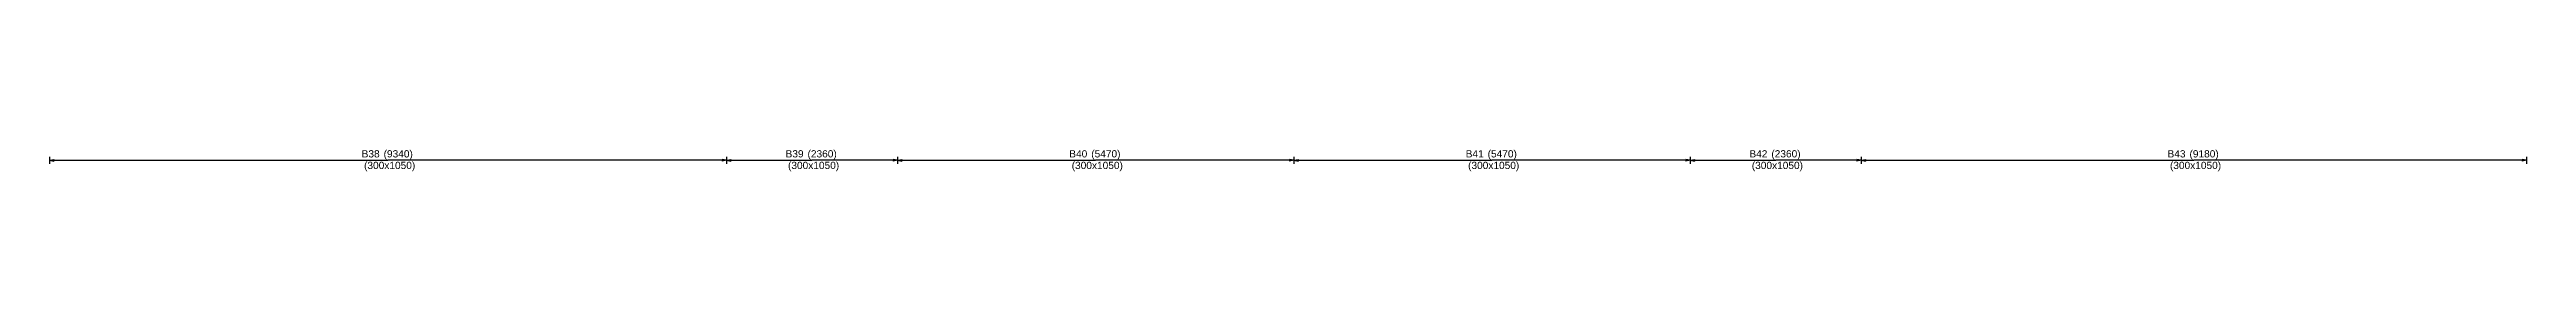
# Model space of a CAD drawing. Extents: x 0 to 98, y 3 to 248.
# Drawn here: x 1 to 35.18, y 158.08 to 158.37 of the extents above; entities that cross this region are included whole.
import ezdxf

# ---------------------------------------------------------------- set-up
doc = ezdxf.new("R2010")
doc.units = 0
for name, color, linetype in [('Beam_Dimensions_LS', 3, 'CONTINUOUS'), ('Beam_NameLS', 6, 'CONTINUOUS'), ('span_dim', 7, 'CONTINUOUS'), ('spanline', 7, 'CONTINUOUS')]:
    doc.layers.add(name, color=color, linetype=linetype)
doc.styles.add('STRUDS_Arial', font='ARIAL.TTF', dxfattribs={"height": 0.04})

msp = doc.modelspace()

# ---------------------------------------------------------------- texts
at = {"layer": 'Beam_Dimensions_LS', "style": 'STRUDS_Arial'}
for p in [(5.34, 158.108), (11.19, 158.108), (15.105, 158.108), (20.575, 158.108), (24.49, 158.108), (30.26, 158.108)]:
    msp.add_text('(300x1050)', height=0.1, dxfattribs=at).set_placement(p)
at = {"layer": 'Beam_NameLS', "style": 'STRUDS_Arial'}
for s, p in [('B38', (5.307, 158.268)), ('B39', (11.157, 158.268)), ('B40', (15.072, 158.268)), ('B41', (20.542, 158.268)), ('B42', (24.457, 158.268)), ('B43', (30.227, 158.268))]:
    msp.add_text(s, height=0.1, dxfattribs=at).set_placement(p)
at = {"layer": 'span_dim', "style": 'STRUDS_Arial'}
for s, p in [(' (9340) ', (5.571, 158.268)), (' (2360) ', (11.421, 158.268)), (' (5470) ', (15.336, 158.268)), (' (5470) ', (20.806, 158.268)), (' (2360) ', (24.721, 158.268)), (' (9180) ', (30.491, 158.268))]:
    msp.add_text(s, height=0.1, dxfattribs=at).set_placement(p)

# ---------------------------------------------------------------- linework, layer by layer
at = {"layer": 'spanline'}
for p, q in [((1, 158.278), (1, 158.178)), ((10.34, 158.278), (10.34, 158.178)), ((10.34, 158.278), (10.34, 158.178)), ((12.7, 158.278), (12.7, 158.178)), ((12.7, 158.278), (12.7, 158.178)), ((18.17, 158.278), (18.17, 158.178)), ((18.17, 158.278), (18.17, 158.178)), ((23.64, 158.278), (23.64, 158.178)), ((23.64, 158.278), (23.64, 158.178)), ((26, 158.278), (26, 158.178)), ((26, 158.278), (26, 158.178)), ((35.18, 158.278), (35.18, 158.178)), ((1, 158.228), (1.06, 158.238)), ((1, 158.228), (5.67, 158.228)), ((1, 158.228), (1.06, 158.218)), ((1.06, 158.238), (1.06, 158.218)), ((10.34, 158.228), (5.67, 158.228)), ((10.34, 158.228), (10.28, 158.238)), ((10.28, 158.238), (10.28, 158.218)), ((10.34, 158.228), (10.28, 158.218)), ((10.34, 158.228), (10.4, 158.238)), ((10.34, 158.228), (11.52, 158.228)), ((10.34, 158.228), (10.4, 158.218)), ((10.4, 158.238), (10.4, 158.218)), ((12.7, 158.228), (11.52, 158.228)), ((12.7, 158.228), (12.64, 158.238)), ((12.64, 158.238), (12.64, 158.218)), ((12.7, 158.228), (12.64, 158.218)), ((12.7, 158.228), (12.76, 158.238)), ((12.7, 158.228), (15.435, 158.228)), ((12.7, 158.228), (12.76, 158.218)), ((12.76, 158.238), (12.76, 158.218)), ((18.17, 158.228), (15.435, 158.228)), ((18.17, 158.228), (18.11, 158.238)), ((18.11, 158.238), (18.11, 158.218)), ((18.17, 158.228), (18.11, 158.218)), ((18.17, 158.228), (18.23, 158.238)), ((18.17, 158.228), (20.905, 158.228)), ((18.17, 158.228), (18.23, 158.218)), ((18.23, 158.238), (18.23, 158.218)), ((23.64, 158.228), (20.905, 158.228)), ((23.64, 158.228), (23.58, 158.238)), ((23.58, 158.238), (23.58, 158.218)), ((23.64, 158.228), (23.58, 158.218)), ((23.64, 158.228), (23.7, 158.238)), ((23.64, 158.228), (24.82, 158.228)), ((23.64, 158.228), (23.7, 158.218)), ((23.7, 158.238), (23.7, 158.218)), ((26, 158.228), (24.82, 158.228)), ((26, 158.228), (25.94, 158.238)), ((25.94, 158.238), (25.94, 158.218)), ((26, 158.228), (25.94, 158.218)), ((26, 158.228), (26.06, 158.238)), ((26, 158.228), (30.59, 158.228)), ((26, 158.228), (26.06, 158.218)), ((26.06, 158.238), (26.06, 158.218)), ((35.18, 158.228), (30.59, 158.228)), ((35.18, 158.228), (35.12, 158.238)), ((35.12, 158.238), (35.12, 158.218)), ((35.18, 158.228), (35.12, 158.218))]:
    msp.add_line(p, q, dxfattribs=at)
for points in [[(1, 158.228), (1.06, 158.238), (1, 158.228), (1.06, 158.218)], [(10.34, 158.228), (10.28, 158.238), (10.34, 158.228), (10.28, 158.218)], [(10.34, 158.228), (10.4, 158.238), (10.34, 158.228), (10.4, 158.218)], [(12.7, 158.228), (12.64, 158.238), (12.7, 158.228), (12.64, 158.218)], [(12.7, 158.228), (12.76, 158.238), (12.7, 158.228), (12.76, 158.218)], [(18.17, 158.228), (18.11, 158.238), (18.17, 158.228), (18.11, 158.218)], [(18.17, 158.228), (18.23, 158.238), (18.17, 158.228), (18.23, 158.218)], [(23.64, 158.228), (23.58, 158.238), (23.64, 158.228), (23.58, 158.218)], [(23.64, 158.228), (23.7, 158.238), (23.64, 158.228), (23.7, 158.218)], [(26, 158.228), (25.94, 158.238), (26, 158.228), (25.94, 158.218)], [(26, 158.228), (26.06, 158.238), (26, 158.228), (26.06, 158.218)], [(35.18, 158.228), (35.12, 158.238), (35.18, 158.228), (35.12, 158.218)]]:
    msp.add_solid(points, dxfattribs=at)

msp.set_redraw_order([(e.dxf.handle, doc.entitydb.next_handle()) for e in msp.query("TEXT MTEXT ATTDEF DIMENSION ARC_DIMENSION")])  # texts and dimensions are drawn at this point

doc.saveas('drawing.dxf')
